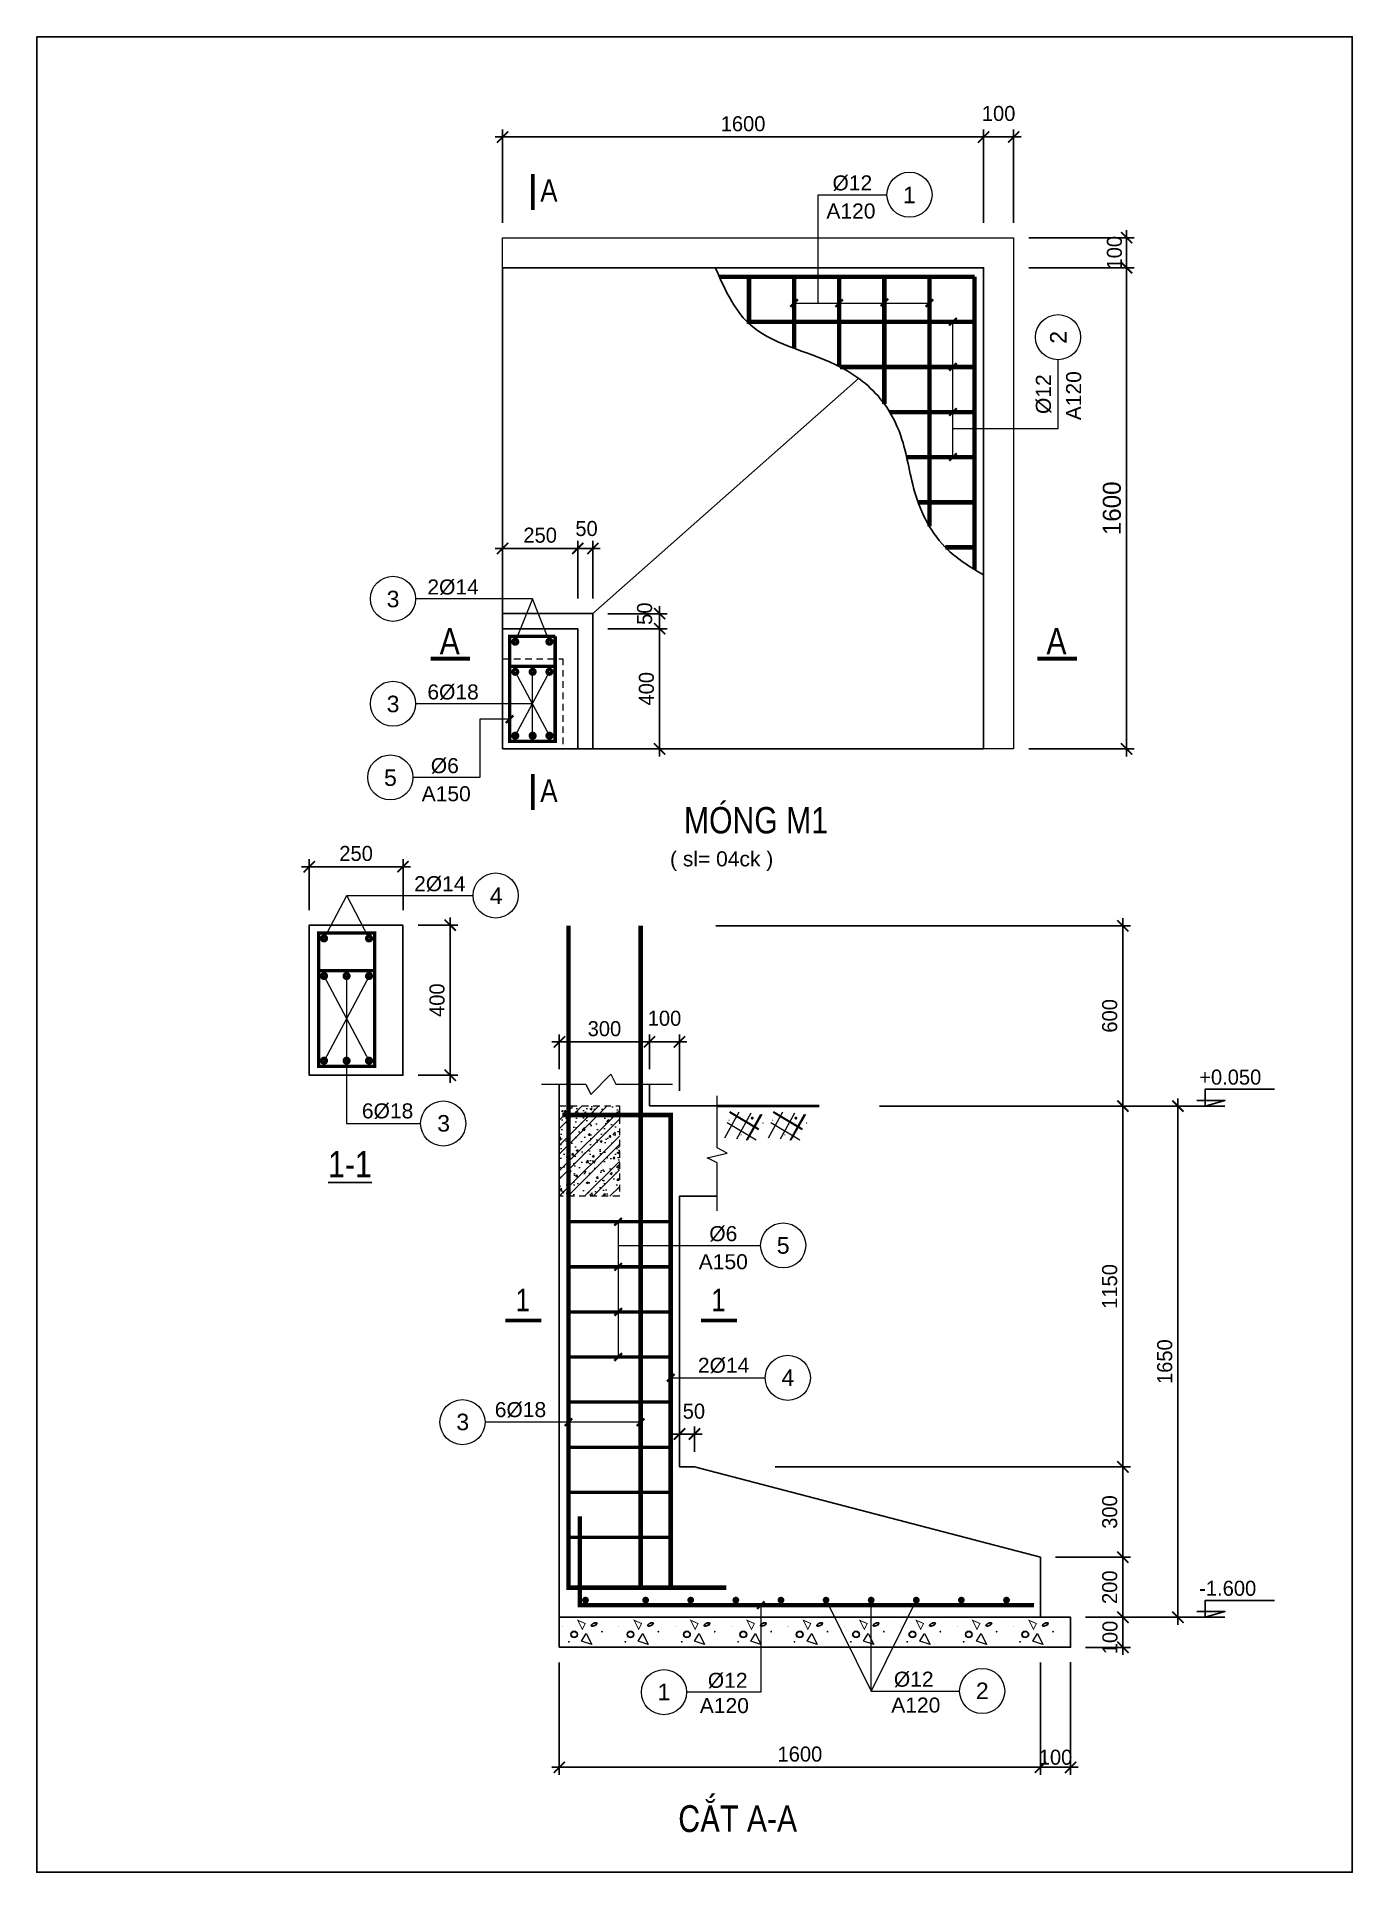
# Model space of a CAD drawing. Header units: millimetres. Extents: x -559287 to -299624, y 2351330 to 2655682.
# Drawn here: x -477368 to -459870, y 2588449 to 2612870 of the extents above; entities that cross this region are included whole.
import ezdxf
from ezdxf.enums import TextEntityAlignment as Align

# ---------------------------------------------------------------- set-up
doc = ezdxf.new("R2010")
doc.units = ezdxf.units.MM
doc.header["$LTSCALE"] = 10
doc.linetypes.add('HIDDEN', pattern=[0.3, 0.175, -0.125])
doc.linetypes.add('HIDDENX2', pattern=[0.75, 0.5, -0.25])
doc.layers.get('0').update_dxf_attribs({"lineweight": 20})
doc.layers.get('Defpoints').update_dxf_attribs({"lineweight": 20})
for name, color, linetype, lineweight in [('Dim', 251, 'Continuous', 15), ('Hatch', 137, 'Continuous', 5), ('Net khuat', 76, 'HIDDENX2', 15), ('Net manh', 8, 'Continuous', 13), ('Net thay', 4, 'Continuous', 25), ('Text', 54, 'Continuous', 25), ('Thep dai', 2, 'Continuous', 50), ('Thep doc', 140, 'Continuous', 60)]:
    doc.layers.add(name, color=color, linetype=linetype, lineweight=lineweight)
doc.layers.add('ththep', color=3, linetype='Continuous')
doc.styles.add('IN-NHO', font='VHELVEN.TTF', dxfattribs={"height": 200})
doc.styles.add('NGHIA5', font='arial_0.ttf', dxfattribs={"height": 180})
doc.styles.get("Standard").update_dxf_attribs({"font": 'nghia5.shx', "height": 200})
doc.styles.add('STYLE1-S1', font='VHARIALN.TTF')
doc.dimstyles.new('dim20', dxfattribs={"dimscale": 100, "dimtxt": 200, "dimasz": 1.5, "dimexe": 1, "dimexo": 2, "dimgap": 0.75, "dimtad": 1, "dimdec": 0, "dimlfac": 0.2, "dimzin": 0, "dimdsep": 46, "dimtxsty": 'Standard', "dimblk1": 'ARCHTICK', "dimblk2": 'ARCHTICK', "dimsah": 1, "dimcen": 0.09, "dimdle": 1, "dimclrd": 256, "dimclre": 256, "dimclrt": 54, "dimadec": 0, "dimazin": 0, "dimtfac": 1, "dimtdec": 0, "dimtofl": 0, "dimtmove": 2, "dimatfit": 3, "dimfxl": 0, "dimtolj": 1, "dimtzin": 0, "dimarcsym": 0})
doc.dimstyles.new('dim25', dxfattribs={"dimscale": 100, "dimtxt": 200, "dimasz": 1.5, "dimexe": 1, "dimexo": 2, "dimgap": 0.75, "dimtad": 1, "dimdec": 0, "dimlfac": 0.25, "dimzin": 0, "dimdsep": 46, "dimtxsty": 'Standard', "dimblk1": 'ARCHTICK', "dimblk2": 'ARCHTICK', "dimsah": 1, "dimcen": 0.09, "dimdle": 1, "dimclrd": 256, "dimclre": 256, "dimclrt": 54, "dimadec": 0, "dimazin": 0, "dimtfac": 1, "dimtdec": 0, "dimtofl": 0, "dimtmove": 2, "dimatfit": 3, "dimfxl": 0, "dimtolj": 1, "dimtzin": 0, "dimarcsym": 0})

msp = doc.modelspace()

# ---------------------------------------------------------------- texts
at = {"layer": 'Text'}
for s, height, style, p in [('A', 300, 'STYLE1-S1', (-470555.1, 2610824.7)), ('1', 220, 'IN-NHO', (-465760.8, 2610765.2)), ('3', 220, 'IN-NHO', (-472628.6, 2605389.3)), ('a', 350, 'STYLE1-S1', (-471874.5, 2604827)), ('a', 350, 'STYLE1-S1', (-463804.6, 2604827)), ('3', 220, 'IN-NHO', (-472628.6, 2603993)), ('5', 220, 'IN-NHO', (-472663.4, 2603012.5)), ('A', 300, 'STYLE1-S1', (-470555.1, 2602840.1)), ('4', 220, 'IN-NHO', (-471256.1, 2601441.9)), ('3', 220, 'IN-NHO', (-471956, 2598413.6)), ('5', 220, 'IN-NHO', (-467439.4, 2596789.2)), ('1', 300, 'STYLE1-S1', (-470902.4, 2596063.6)), ('1', 300, 'STYLE1-S1', (-468299.9, 2596063.6)), ('4', 220, 'IN-NHO', (-467377.2, 2595030.4)), ('3', 220, 'IN-NHO', (-471701.5, 2594440.7)), ('1', 220, 'IN-NHO', (-469024.8, 2590849)), ('2', 220, 'IN-NHO', (-464791.4, 2590863.8)), ('c¾t a-a', 350, 'STYLE1-S1', (-468043.3, 2589163.4))]:
    msp.add_text(s, height=height, dxfattribs=dict(at, style=style)).set_placement(p, align=Align.MIDDLE_CENTER)
at = {"layer": 'Text', "ltscale": 3, "style": 'NGHIA5'}
for s, p in [('%%C12', (-466519.5, 2610825.3)), ('A120', (-466538.1, 2610451.4)), ('2%%C14', (-471830, 2605449.2)), ('6%%C18', (-471830, 2604052.9)), ('%%C6', (-471939.9, 2603072.6)), ('A150', (-471921.3, 2602698.6)), ('2%%C14', (-472006.5, 2601501.8)), ('6%%C18', (-472701.3, 2598479.3)), ('%%c6', (-468235.8, 2596846.6)), ('A150', (-468235.8, 2596472.6)), ('2%%C14', (-468232.3, 2595094.6)), ('6%%C18', (-470933.6, 2594504.9)), ('%%C12', (-468177.6, 2590903.5)), ('%%C12', (-465703.1, 2590918.3)), ('A120', (-468221.8, 2590567.1)), ('A120', (-465675.4, 2590574.4))]:
    msp.add_text(s, height=200, dxfattribs=at).set_placement(p, align=Align.CENTER)
at = {"layer": 'Text', "style": 'IN-NHO'}
msp.add_text('2', height=220, rotation=90, dxfattribs=at).set_placement((-463779.9, 2608869.9), align=Align.MIDDLE_CENTER)
at = {"layer": 'Text', "ltscale": 3, "style": 'NGHIA5'}
for s, p in [('A120', (-463476.3, 2608094)), ('%%C12', (-463879.1, 2608114.6))]:
    msp.add_text(s, height=200, rotation=90, dxfattribs=at).set_placement(p, align=Align.CENTER)
at = {"layer": 'Text', "style": 'STYLE1-S1'}
for s, p in [('MãNG M1', (-468759, 2602271)), ('%%U1-1', (-473492, 2597695.5))]:
    msp.add_text(s, height=350, dxfattribs=at).set_placement(p)
at = {"layer": 'Text', "ltscale": 3, "style": 'NGHIA5'}
msp.add_text('( sl= 04ck )', height=200, dxfattribs=at).set_placement((-468944.9, 2601832.6))

# ---------------------------------------------------------------- blocks, each defined once
blk = doc.blocks.new('_ARCHTICK')
at = {"color": 0, "linetype": 'ByBlock', "const_width": 0.15}
blk.add_lwpolyline([(-0.5, -0.5), (0.5, 0.5)], dxfattribs=at)
blk = doc.blocks.new('*D50')
at = {"layer": 'Defpoints', "color": 0, "transparency": 16777216}
for p in [(-464374, 2609796), (-462872, 2609796), (-464374, 2603396)]:
    blk.add_point(p, dxfattribs=at)
at = {"layer": 'Dim', "lineweight": -2, "transparency": 16777216}
for p, q in [((-462872, 2603296), (-462872, 2609896)), ((-464174, 2609796), (-462772, 2609796)), ((-464174, 2603396), (-462772, 2603396))]:
    blk.add_line(p, q, dxfattribs=at)
at = {"layer": 'Dim', "lineweight": -2, "transparency": 16777216, "xscale": 150, "yscale": 150, "zscale": 150}
for p, rotation in [((-462872, 2609796), 90), ((-462872, 2603396), 270)]:
    blk.add_blockref('_ARCHTICK', p, dxfattribs=dict(at, rotation=rotation))
at = {"layer": 'Dim', "color": 54, "transparency": 16777216, "insert": (-463067, 2606596), "char_height": 200, "attachment_point": 5, "rotation": 90}
blk.add_mtext('\\A1;{\\H1.2x;1600}', dxfattribs=at)
blk = doc.blocks.new('*D51')
at = {"layer": 'Defpoints', "color": 0, "ltscale": 3, "transparency": 16777216}
for p in [(-469972, 2604994), (-469969, 2603396), (-469083, 2603396)]:
    blk.add_point(p, dxfattribs=at)
at = {"layer": 'Dim', "lineweight": -2, "ltscale": 3, "transparency": 16777216}
for p, q in [((-469772, 2604994), (-468983, 2604994)), ((-469083, 2605094), (-469083, 2603296)), ((-469769, 2603396), (-468983, 2603396))]:
    blk.add_line(p, q, dxfattribs=at)
at = {"layer": 'Dim', "lineweight": -2, "ltscale": 3, "transparency": 16777216, "xscale": 150, "yscale": 150, "zscale": 150}
for p, rotation in [((-469083, 2604994), 90), ((-469083, 2603396), 270)]:
    blk.add_blockref('_ARCHTICK', p, dxfattribs=dict(at, rotation=rotation))
at = {"layer": 'Dim', "color": 54, "ltscale": 3, "transparency": 16777216, "insert": (-469258, 2604195), "char_height": 200, "attachment_point": 5, "rotation": 90}
blk.add_mtext('\\A1;400', dxfattribs=at)
blk = doc.blocks.new('*D52')
at = {"layer": 'Defpoints', "color": 0, "ltscale": 3, "transparency": 16777216}
for p in [(-469972, 2605194), (-469972, 2604994), (-469083, 2605194)]:
    blk.add_point(p, dxfattribs=at)
at = {"layer": 'Dim', "lineweight": -2, "ltscale": 3, "transparency": 16777216}
for p, q in [((-469083, 2604894), (-469083, 2605294)), ((-469772, 2605194), (-468983, 2605194)), ((-469772, 2604994), (-468983, 2604994))]:
    blk.add_line(p, q, dxfattribs=at)
at = {"layer": 'Dim', "lineweight": -2, "ltscale": 3, "transparency": 16777216, "xscale": 150, "yscale": 150, "zscale": 150}
for p, rotation in [((-469083, 2605194), 90), ((-469083, 2604994), 270)]:
    blk.add_blockref('_ARCHTICK', p, dxfattribs=dict(at, rotation=rotation))
at = {"layer": 'Dim', "color": 54, "ltscale": 3, "transparency": 16777216, "insert": (-469282, 2605194), "char_height": 200, "attachment_point": 5, "rotation": 90}
blk.add_mtext('\\A1;50', dxfattribs=at)
blk = doc.blocks.new('*D53')
at = {"layer": 'Defpoints', "color": 0, "ltscale": 3, "transparency": 16777216}
for p in [(-471172, 2606062), (-471172, 2605194), (-470172, 2605194)]:
    blk.add_point(p, dxfattribs=at)
at = {"layer": 'Dim', "lineweight": -2, "ltscale": 3, "transparency": 16777216}
for p, q in [((-470072, 2606062), (-471272, 2606062)), ((-471172, 2605394), (-471172, 2606162)), ((-470172, 2605394), (-470172, 2606162))]:
    blk.add_line(p, q, dxfattribs=at)
at = {"layer": 'Dim', "lineweight": -2, "ltscale": 3, "transparency": 16777216, "xscale": 150, "yscale": 150, "zscale": 150, "rotation": 180}
blk.add_blockref('_ARCHTICK', (-471172, 2606062), dxfattribs=at)
at = {"layer": 'Dim', "lineweight": -2, "ltscale": 3, "transparency": 16777216, "xscale": 150, "yscale": 150, "zscale": 150}
blk.add_blockref('_ARCHTICK', (-470172, 2606062), dxfattribs=at)
at = {"layer": 'Dim', "color": 54, "ltscale": 3, "transparency": 16777216, "insert": (-470672, 2606237), "char_height": 200, "attachment_point": 5}
blk.add_mtext('\\A1;250', dxfattribs=at)
blk = doc.blocks.new('*D54')
at = {"layer": 'Defpoints', "color": 0, "ltscale": 3, "transparency": 16777216}
for p in [(-469972, 2606062), (-470172, 2605194), (-469972, 2605194)]:
    blk.add_point(p, dxfattribs=at)
at = {"layer": 'Dim', "lineweight": -2, "ltscale": 3, "transparency": 16777216}
for p, q in [((-470272, 2606062), (-469872, 2606062)), ((-470172, 2605394), (-470172, 2606162)), ((-469972, 2605394), (-469972, 2606162))]:
    blk.add_line(p, q, dxfattribs=at)
at = {"layer": 'Dim', "lineweight": -2, "ltscale": 3, "transparency": 16777216, "xscale": 150, "yscale": 150, "zscale": 150, "rotation": 180}
blk.add_blockref('_ARCHTICK', (-470172, 2606062), dxfattribs=at)
at = {"layer": 'Dim', "lineweight": -2, "ltscale": 3, "transparency": 16777216, "xscale": 150, "yscale": 150, "zscale": 150}
blk.add_blockref('_ARCHTICK', (-469972, 2606062), dxfattribs=at)
at = {"layer": 'Dim', "color": 54, "ltscale": 3, "transparency": 16777216, "insert": (-470055, 2606326), "char_height": 200, "attachment_point": 5}
blk.add_mtext('\\A1;50', dxfattribs=at)
blk = doc.blocks.new('*D55')
at = {"layer": 'Defpoints', "color": 0, "transparency": 16777216}
for p in [(-464374, 2611536), (-464774, 2610196), (-464374, 2610196)]:
    blk.add_point(p, dxfattribs=at)
at = {"layer": 'Dim', "lineweight": -2, "transparency": 16777216}
for p, q in [((-464774, 2610396), (-464774, 2611636)), ((-464374, 2610396), (-464374, 2611636)), ((-464874, 2611536), (-464274, 2611536))]:
    blk.add_line(p, q, dxfattribs=at)
at = {"layer": 'Dim', "lineweight": -2, "transparency": 16777216, "xscale": 150, "yscale": 150, "zscale": 150, "rotation": 180}
blk.add_blockref('_ARCHTICK', (-464774, 2611536), dxfattribs=at)
at = {"layer": 'Dim', "lineweight": -2, "transparency": 16777216, "xscale": 150, "yscale": 150, "zscale": 150}
blk.add_blockref('_ARCHTICK', (-464374, 2611536), dxfattribs=at)
at = {"layer": 'Dim', "color": 54, "transparency": 16777216, "insert": (-464574, 2611848), "char_height": 200, "attachment_point": 5}
blk.add_mtext('\\A1;100', dxfattribs=at)
blk = doc.blocks.new('*D56')
at = {"layer": 'Defpoints', "color": 0, "transparency": 16777216}
for p in [(-464374, 2610196), (-462872, 2610196), (-464374, 2609796)]:
    blk.add_point(p, dxfattribs=at)
at = {"layer": 'Dim', "lineweight": -2, "transparency": 16777216}
for p, q in [((-464174, 2610196), (-462772, 2610196)), ((-462872, 2609696), (-462872, 2610296)), ((-464174, 2609796), (-462772, 2609796))]:
    blk.add_line(p, q, dxfattribs=at)
at = {"layer": 'Dim', "lineweight": -2, "transparency": 16777216, "xscale": 150, "yscale": 150, "zscale": 150}
for p, rotation in [((-462872, 2610196), 90), ((-462872, 2609796), 270)]:
    blk.add_blockref('_ARCHTICK', p, dxfattribs=dict(at, rotation=rotation))
at = {"layer": 'Dim', "color": 54, "transparency": 16777216, "insert": (-463033, 2609996), "char_height": 200, "attachment_point": 5, "rotation": 90}
blk.add_mtext('\\A1;100', dxfattribs=at)
blk = doc.blocks.new('*D57')
at = {"layer": 'Defpoints', "color": 0, "transparency": 16777216}
for p in [(-471172, 2611536), (-464774, 2611064), (-471172, 2610196)]:
    blk.add_point(p, dxfattribs=at)
at = {"layer": 'Dim', "lineweight": -2, "transparency": 16777216}
for p, q in [((-471172, 2610396), (-471172, 2611636)), ((-464774, 2611264), (-464774, 2611636)), ((-464674, 2611536), (-471272, 2611536))]:
    blk.add_line(p, q, dxfattribs=at)
at = {"layer": 'Dim', "lineweight": -2, "transparency": 16777216, "xscale": 150, "yscale": 150, "zscale": 150, "rotation": 180}
blk.add_blockref('_ARCHTICK', (-471172, 2611536), dxfattribs=at)
at = {"layer": 'Dim', "lineweight": -2, "transparency": 16777216, "xscale": 150, "yscale": 150, "zscale": 150}
blk.add_blockref('_ARCHTICK', (-464774, 2611536), dxfattribs=at)
at = {"layer": 'Dim', "color": 54, "transparency": 16777216, "insert": (-467973, 2611711), "char_height": 200, "attachment_point": 5}
blk.add_mtext('\\A1;1600', dxfattribs=at)
blk = doc.blocks.new('*D58')
at = {"layer": 'Defpoints', "color": 0, "transparency": 16777216}
for p in [(-468819, 2599497), (-469217, 2598932), (-468819, 2598644)]:
    blk.add_point(p, dxfattribs=at)
at = {"layer": 'Dim', "lineweight": -2, "transparency": 16777216}
for p, q in [((-469217, 2599132), (-469217, 2599597)), ((-468819, 2598844), (-468819, 2599597)), ((-469317, 2599497), (-468719, 2599497))]:
    blk.add_line(p, q, dxfattribs=at)
at = {"layer": 'Dim', "lineweight": -2, "transparency": 16777216, "xscale": 150, "yscale": 150, "zscale": 150, "rotation": 180}
blk.add_blockref('_ARCHTICK', (-469217, 2599497), dxfattribs=at)
at = {"layer": 'Dim', "lineweight": -2, "transparency": 16777216, "xscale": 150, "yscale": 150, "zscale": 150}
blk.add_blockref('_ARCHTICK', (-468819, 2599497), dxfattribs=at)
at = {"layer": 'Dim', "color": 54, "transparency": 16777216, "insert": (-469018, 2599810), "char_height": 200, "attachment_point": 5}
blk.add_mtext('\\A1;100', dxfattribs=at)
blk = doc.blocks.new('*D59')
at = {"layer": 'Defpoints', "color": 0, "transparency": 16777216}
for p in [(-464017, 2591442), (-463617, 2591444), (-464017, 2589846)]:
    blk.add_point(p, dxfattribs=at)
at = {"layer": 'Dim', "lineweight": -2, "transparency": 16777216}
for p, q in [((-464017, 2591242), (-464017, 2589746)), ((-463617, 2591244), (-463617, 2589746)), ((-463517, 2589846), (-464117, 2589846))]:
    blk.add_line(p, q, dxfattribs=at)
at = {"layer": 'Dim', "lineweight": -2, "transparency": 16777216, "xscale": 150, "yscale": 150, "zscale": 150, "rotation": 180}
blk.add_blockref('_ARCHTICK', (-464017, 2589846), dxfattribs=at)
at = {"layer": 'Dim', "lineweight": -2, "transparency": 16777216, "xscale": 150, "yscale": 150, "zscale": 150}
blk.add_blockref('_ARCHTICK', (-463617, 2589846), dxfattribs=at)
at = {"layer": 'Dim', "color": 54, "transparency": 16777216, "insert": (-463817, 2589979), "char_height": 200, "attachment_point": 5}
blk.add_mtext('\\A1;100', dxfattribs=at)
blk = doc.blocks.new('BT')
for p, q in [((262, 50), (324, 149)), ((396, 5), (262, 50)), ((324, 149), (396, 5))]:
    blk.add_line(p, q)
for points, const_width in [([(5, 241, 1), (8, 241, 1)], 3.75), ([(87, 40, 1), (99, 40, 1)], 12), ([(340, 103, 1), (344, 103, 1)], 4.5), ([(526, 175, 1), (538, 175, 1)], 12)]:
    blk.add_lwpolyline(points, format="xyb", close=True, dxfattribs=dict(const_width=const_width))
at = {"const_width": 12}
blk.add_lwpolyline([(310, 283), (211, 326), (271, 206)], close=True, dxfattribs=at)
for radius in [45.2, 38.5]:
    blk.add_circle((162, 138), radius)
blk.add_ellipse((428, 271), major_axis=(-37.3, -20.2), ratio=0.497787)
blk.add_open_spline([(396, 254), (396, 253), (396, 253), (397, 252), (397, 252), (398, 251), (399, 251), (400, 250), (401, 250), (403, 250), (405, 249), (409, 249), (411, 250), (415, 250), (417, 251), (422, 252), (425, 253), (431, 255), (434, 257), (441, 261), (444, 263), (450, 268), (452, 270), (456, 274), (457, 276), (459, 280), (459, 281), (460, 283), (460, 284), (460, 286), (460, 286), (460, 288), (460, 288), (459, 289), (459, 289), (458, 290), (458, 290), (456, 291), (455, 291), (453, 292), (452, 292), (449, 292), (448, 292), (444, 292), (441, 292), (435, 290), (432, 289), (426, 287), (423, 286), (417, 283), (415, 281), (409, 277), (407, 275), (403, 271), (401, 269), (398, 265), (397, 264), (396, 261), (395, 259), (395, 257), (395, 257), (395, 255), (395, 255), (395, 254), (395, 254), (396, 254)], degree=3, knots=[0, 0, 0, 0, 0.131907, 0.131907, 0.263815, 0.263815, 0.395722, 0.395722, 0.52763, 0.52763, 0.73326, 0.73326, 0.938891, 0.938891, 1.144522, 1.144522, 1.350153, 1.350153, 1.646415, 1.646415, 1.942677, 1.942677, 2.238939, 2.238939, 2.460524, 2.460524, 2.682109, 2.682109, 2.84127, 2.84127, 3.000431, 3.000431, 3.159592, 3.159592, 3.318753, 3.318753, 3.477915, 3.477915, 3.637076, 3.637076, 3.796237, 3.796237, 3.955398, 3.955398, 4.208709, 4.208709, 4.462021, 4.462021, 4.715332, 4.715332, 4.968644, 4.968644, 5.221955, 5.221955, 5.475266, 5.475266, 5.685507, 5.685507, 5.895747, 5.895747, 6.046537, 6.046537, 6.197327, 6.197327, 6.283185, 6.283185, 6.283185, 6.283185])
blk = doc.blocks.new('*D60')
at = {"layer": 'Defpoints', "color": 0, "transparency": 16777216}
for p in [(-470417, 2591442), (-464017, 2591442), (-470417, 2589846)]:
    blk.add_point(p, dxfattribs=at)
at = {"layer": 'Dim', "lineweight": -2, "transparency": 16777216}
for p, q in [((-470417, 2591242), (-470417, 2589746)), ((-464017, 2591242), (-464017, 2589746)), ((-463917, 2589846), (-470517, 2589846))]:
    blk.add_line(p, q, dxfattribs=at)
at = {"layer": 'Dim', "lineweight": -2, "transparency": 16777216, "xscale": 150, "yscale": 150, "zscale": 150, "rotation": 180}
blk.add_blockref('_ARCHTICK', (-470417, 2589846), dxfattribs=at)
at = {"layer": 'Dim', "lineweight": -2, "transparency": 16777216, "xscale": 150, "yscale": 150, "zscale": 150}
blk.add_blockref('_ARCHTICK', (-464017, 2589846), dxfattribs=at)
at = {"layer": 'Dim', "color": 54, "transparency": 16777216, "insert": (-467217, 2590021), "char_height": 200, "attachment_point": 5}
blk.add_mtext('\\A1;1600', dxfattribs=at)
blk = doc.blocks.new('*D61')
at = {"layer": 'Defpoints', "color": 0, "transparency": 16777216}
for p in [(-469217, 2599497), (-470417, 2598932), (-469217, 2598932)]:
    blk.add_point(p, dxfattribs=at)
at = {"layer": 'Dim', "lineweight": -2, "transparency": 16777216}
for p, q in [((-470417, 2599132), (-470417, 2599597)), ((-469217, 2599132), (-469217, 2599597)), ((-470517, 2599497), (-469117, 2599497))]:
    blk.add_line(p, q, dxfattribs=at)
at = {"layer": 'Dim', "lineweight": -2, "transparency": 16777216, "xscale": 150, "yscale": 150, "zscale": 150, "rotation": 180}
blk.add_blockref('_ARCHTICK', (-470417, 2599497), dxfattribs=at)
at = {"layer": 'Dim', "lineweight": -2, "transparency": 16777216, "xscale": 150, "yscale": 150, "zscale": 150}
blk.add_blockref('_ARCHTICK', (-469217, 2599497), dxfattribs=at)
at = {"layer": 'Dim', "color": 54, "transparency": 16777216, "insert": (-469817, 2599672), "char_height": 200, "attachment_point": 5}
blk.add_mtext('\\A1;300', dxfattribs=at)
blk = doc.blocks.new('*D62')
at = {"layer": 'Defpoints', "color": 0, "transparency": 16777216}
for p in [(-466359, 2598643), (-462189, 2598643), (-463617, 2591842)]:
    blk.add_point(p, dxfattribs=at)
at = {"layer": 'Dim', "lineweight": -2, "transparency": 16777216}
for p, q in [((-466159, 2598643), (-462089, 2598643)), ((-462189, 2591742), (-462189, 2598743)), ((-463417, 2591842), (-462089, 2591842))]:
    blk.add_line(p, q, dxfattribs=at)
at = {"layer": 'Dim', "lineweight": -2, "transparency": 16777216, "xscale": 150, "yscale": 150, "zscale": 150}
for p, rotation in [((-462189, 2598643), 90), ((-462189, 2591842), 270)]:
    blk.add_blockref('_ARCHTICK', p, dxfattribs=dict(at, rotation=rotation))
at = {"layer": 'Dim', "color": 54, "transparency": 16777216, "insert": (-462364, 2595243), "char_height": 200, "attachment_point": 5, "rotation": 90}
blk.add_mtext('\\A1;1650', dxfattribs=at)
blk = doc.blocks.new('*D63')
at = {"layer": 'Defpoints', "color": 0, "transparency": 16777216}
for p in [(-466359, 2598643), (-462921, 2598643), (-467748, 2593842)]:
    blk.add_point(p, dxfattribs=at)
at = {"layer": 'Dim', "lineweight": -2, "transparency": 16777216}
for p, q in [((-466159, 2598643), (-462821, 2598643)), ((-462921, 2593742), (-462921, 2598743)), ((-467548, 2593842), (-462821, 2593842))]:
    blk.add_line(p, q, dxfattribs=at)
at = {"layer": 'Dim', "lineweight": -2, "transparency": 16777216, "xscale": 150, "yscale": 150, "zscale": 150}
for p, rotation in [((-462921, 2598643), 90), ((-462921, 2593842), 270)]:
    blk.add_blockref('_ARCHTICK', p, dxfattribs=dict(at, rotation=rotation))
at = {"layer": 'Dim', "color": 54, "transparency": 16777216, "insert": (-463096, 2596243), "char_height": 200, "attachment_point": 5, "rotation": 90}
blk.add_mtext('\\A1;1150', dxfattribs=at)
blk = doc.blocks.new('*D64')
at = {"layer": 'Defpoints', "color": 0, "transparency": 16777216}
for p in [(-467748, 2593842), (-462921, 2593842), (-464018, 2592642)]:
    blk.add_point(p, dxfattribs=at)
at = {"layer": 'Dim', "lineweight": -2, "transparency": 16777216}
for p, q in [((-467548, 2593842), (-462821, 2593842)), ((-462921, 2592542), (-462921, 2593942)), ((-463818, 2592642), (-462821, 2592642))]:
    blk.add_line(p, q, dxfattribs=at)
at = {"layer": 'Dim', "lineweight": -2, "transparency": 16777216, "xscale": 150, "yscale": 150, "zscale": 150}
for p, rotation in [((-462921, 2593842), 90), ((-462921, 2592642), 270)]:
    blk.add_blockref('_ARCHTICK', p, dxfattribs=dict(at, rotation=rotation))
at = {"layer": 'Dim', "color": 54, "transparency": 16777216, "insert": (-463096, 2593242), "char_height": 200, "attachment_point": 5, "rotation": 90}
blk.add_mtext('\\A1;300', dxfattribs=at)
blk = doc.blocks.new('*D65')
at = {"layer": 'Defpoints', "color": 0, "transparency": 16777216}
for p in [(-464018, 2592642), (-462921, 2592642), (-463617, 2591842)]:
    blk.add_point(p, dxfattribs=at)
at = {"layer": 'Dim', "lineweight": -2, "transparency": 16777216}
for p, q in [((-463818, 2592642), (-462821, 2592642)), ((-462921, 2591742), (-462921, 2592742)), ((-463417, 2591842), (-462821, 2591842))]:
    blk.add_line(p, q, dxfattribs=at)
at = {"layer": 'Dim', "lineweight": -2, "transparency": 16777216, "xscale": 150, "yscale": 150, "zscale": 150}
for p, rotation in [((-462921, 2592642), 90), ((-462921, 2591842), 270)]:
    blk.add_blockref('_ARCHTICK', p, dxfattribs=dict(at, rotation=rotation))
at = {"layer": 'Dim', "color": 54, "transparency": 16777216, "insert": (-463096, 2592242), "char_height": 200, "attachment_point": 5, "rotation": 90}
blk.add_mtext('\\A1;200', dxfattribs=at)
blk = doc.blocks.new('*D66')
at = {"layer": 'Defpoints', "color": 0, "transparency": 16777216}
for p in [(-463617, 2591842), (-463617, 2591442), (-462921, 2591442)]:
    blk.add_point(p, dxfattribs=at)
at = {"layer": 'Dim', "lineweight": -2, "transparency": 16777216}
for p, q in [((-463417, 2591842), (-462821, 2591842)), ((-462921, 2591942), (-462921, 2591342)), ((-463417, 2591442), (-462821, 2591442))]:
    blk.add_line(p, q, dxfattribs=at)
at = {"layer": 'Dim', "lineweight": -2, "transparency": 16777216, "xscale": 150, "yscale": 150, "zscale": 150}
for p, rotation in [((-462921, 2591842), 90), ((-462921, 2591442), 270)]:
    blk.add_blockref('_ARCHTICK', p, dxfattribs=dict(at, rotation=rotation))
at = {"layer": 'Dim', "color": 54, "transparency": 16777216, "insert": (-463092, 2591573), "char_height": 200, "attachment_point": 5, "rotation": 90}
blk.add_mtext('\\A1;100', dxfattribs=at)
blk = doc.blocks.new('A$C17747A8B')
blk.add_line((0, 0), (525, 0))
blk.add_lwpolyline([(1183, 225), (263, 225), (263, 0), (525, 75), (150, 75)])
at = {"layer": 'Text'}
blk.add_attdef('+3.900', (183, 286), '', height=180, dxfattribs=at)
blk = doc.blocks.new('*D67')
at = {"layer": 'Defpoints', "color": 0, "transparency": 16777216}
for p in [(-468819, 2594280), (-468819, 2593842), (-468619, 2593842)]:
    blk.add_point(p, dxfattribs=at)
at = {"layer": 'Dim', "lineweight": -2, "transparency": 16777216}
for p, q in [((-468519, 2594280), (-468919, 2594280)), ((-468819, 2594042), (-468819, 2594380)), ((-468619, 2594042), (-468619, 2594380))]:
    blk.add_line(p, q, dxfattribs=at)
at = {"layer": 'Dim', "lineweight": -2, "transparency": 16777216, "xscale": 150, "yscale": 150, "zscale": 150, "rotation": 180}
blk.add_blockref('_ARCHTICK', (-468819, 2594280), dxfattribs=at)
at = {"layer": 'Dim', "lineweight": -2, "transparency": 16777216, "xscale": 150, "yscale": 150, "zscale": 150}
blk.add_blockref('_ARCHTICK', (-468619, 2594280), dxfattribs=at)
at = {"layer": 'Dim', "color": 54, "transparency": 16777216, "insert": (-468627, 2594583), "char_height": 200, "attachment_point": 5}
blk.add_mtext('\\A1;50', dxfattribs=at)
blk = doc.blocks.new('Dat')
for p, q in [((100, 50), (350, 500)), ((180, 495), (680, 195)), ((186, 507), (686, 207)), ((306, 36), (556, 486)), ((475, 11), (725, 461)), ((494, 15), (744, 465)), ((141, 317), (641, 17))]:
    blk.add_line(p, q)
for points, const_width in [([(166, 358, 1), (176, 358, 1)], 10), ([(561, 394, 1), (586, 394, 1)], 25), ([(754, 310, 1), (764, 310, 1)], 10), ([(376, 105, 1), (386, 105, 1)], 10)]:
    blk.add_lwpolyline(points, format="xyb", close=True, dxfattribs=dict(const_width=const_width))
blk = doc.blocks.new('*D68')
at = {"layer": 'Defpoints', "color": 0, "transparency": 16777216}
for p in [(-468536, 2601042), (-466359, 2598643), (-462921, 2598643)]:
    blk.add_point(p, dxfattribs=at)
at = {"layer": 'Dim', "lineweight": -2, "transparency": 16777216}
for p, q in [((-462921, 2601142), (-462921, 2598543)), ((-468336, 2601042), (-462821, 2601042)), ((-466159, 2598643), (-462821, 2598643))]:
    blk.add_line(p, q, dxfattribs=at)
at = {"layer": 'Dim', "lineweight": -2, "transparency": 16777216, "xscale": 150, "yscale": 150, "zscale": 150}
for p, rotation in [((-462921, 2601042), 90), ((-462921, 2598643), 270)]:
    blk.add_blockref('_ARCHTICK', p, dxfattribs=dict(at, rotation=rotation))
at = {"layer": 'Dim', "color": 54, "transparency": 16777216, "insert": (-463096, 2599843), "char_height": 200, "attachment_point": 5, "rotation": 90}
blk.add_mtext('\\A1;600', dxfattribs=at)
blk = doc.blocks.new('*D92')
at = {"layer": 'Defpoints', "color": 0, "ltscale": 3, "transparency": 16777216}
for p in [(-473744, 2601828), (-473744, 2601051), (-472496, 2601051)]:
    blk.add_point(p, dxfattribs=at)
at = {"layer": 'Dim', "lineweight": -2, "ltscale": 3, "transparency": 16777216}
for p, q in [((-472396, 2601828), (-473844, 2601828)), ((-473744, 2601251), (-473744, 2601928)), ((-472496, 2601251), (-472496, 2601928))]:
    blk.add_line(p, q, dxfattribs=at)
at = {"layer": 'Dim', "lineweight": -2, "ltscale": 3, "transparency": 16777216, "xscale": 150, "yscale": 150, "zscale": 150, "rotation": 180}
blk.add_blockref('_ARCHTICK', (-473744, 2601828), dxfattribs=at)
at = {"layer": 'Dim', "lineweight": -2, "ltscale": 3, "transparency": 16777216, "xscale": 150, "yscale": 150, "zscale": 150}
blk.add_blockref('_ARCHTICK', (-472496, 2601828), dxfattribs=at)
at = {"layer": 'Dim', "color": 54, "ltscale": 3, "transparency": 16777216, "insert": (-473120, 2602003), "char_height": 200, "attachment_point": 5}
blk.add_mtext('\\A1;250', dxfattribs=at)
blk = doc.blocks.new('*D93')
at = {"layer": 'Defpoints', "color": 0, "ltscale": 3, "transparency": 16777216}
for p in [(-472496, 2601051), (-471868, 2601051), (-472496, 2599054)]:
    blk.add_point(p, dxfattribs=at)
at = {"layer": 'Dim', "lineweight": -2, "ltscale": 3, "transparency": 16777216}
for p, q in [((-471868, 2598954), (-471868, 2601151)), ((-472296, 2601051), (-471768, 2601051)), ((-472296, 2599054), (-471768, 2599054))]:
    blk.add_line(p, q, dxfattribs=at)
at = {"layer": 'Dim', "lineweight": -2, "ltscale": 3, "transparency": 16777216, "xscale": 150, "yscale": 150, "zscale": 150}
for p, rotation in [((-471868, 2601051), 90), ((-471868, 2599054), 270)]:
    blk.add_blockref('_ARCHTICK', p, dxfattribs=dict(at, rotation=rotation))
at = {"layer": 'Dim', "color": 54, "ltscale": 3, "transparency": 16777216, "insert": (-472043, 2600052), "char_height": 200, "attachment_point": 5, "rotation": 90}
blk.add_mtext('\\A1;400', dxfattribs=at)

# ---------------------------------------------------------------- dimensions: what is measured, and where the dimension line sits
at = {"layer": 'Dim'}
for base, p1, p2, picture, middle in [((-471172.0286777, 2611535.5941084), (-464774.0286777, 2611063.5424215), (-471172.0286777, 2610196.49114), '*D57', (-467973.0286777, 2611710.5941084)), ((-464374, 2611535.6), (-464774, 2610196.5), (-464374, 2610196.5), '*D55', (-464574, 2611848.1)), ((-468819.1789701, 2599497.0762066), (-469217.1789701, 2598932.4309417), (-468819.1789701, 2598644.1762266), '*D58', (-469018.1789701, 2599809.5762066)), ((-469217.2, 2599497.1), (-470417.2, 2598932.4), (-469217.2, 2598932.4), '*D61', (-469817.2, 2599672.1))]:
    dim = msp.add_linear_dim(base=base, p1=p1, p2=p2, dimstyle='dim25', dxfattribs=at)
    dim.commit()
    dim.dimension.update_dxf_attribs({"geometry": picture, "text_midpoint": middle})
for base, p1, p2, angle, picture, middle in [((-462871.9, 2610196.5), (-464374, 2609796.5), (-464374, 2610196.5), 90, '*D56', (-463032.9, 2609996.5)), ((-462920.7, 2591442.4), (-463617.2, 2591842.4), (-463617.2, 2591442.4), 90, '*D66', (-463092, 2591572.8)), ((-464017.2, 2589846.1), (-463617.2, 2591443.5), (-464017.2, 2591442.4), 180, '*D59', (-463817.2, 2589978.9))]:
    dim = msp.add_linear_dim(base=base, p1=p1, p2=p2, angle=angle, dimstyle='dim25', dxfattribs=at)
    dim.commit()
    dim.dimension.update_dxf_attribs({"geometry": picture, "text_midpoint": middle, "dimtype": 160})
for base, p1, p2, text, picture, middle in [((-462871.9, 2609796.5), (-464374, 2603396.5), (-464374, 2609796.5), '{\\H1.2x;<>}', '*D50', (-463066.9, 2606596.5)), ((-462920.7, 2598643.1), (-467748.4, 2593842.4), (-466359.1, 2598643.1), '1150', '*D63', (-463095.7, 2596242.8)), ((-462188.9, 2598643.1), (-463617.2, 2591842.4), (-466359.1, 2598643.1), '1650', '*D62', (-462363.9, 2595242.8))]:
    dim = msp.add_linear_dim(base=base, p1=p1, p2=p2, angle=90, text=text, dimstyle='dim25', dxfattribs=at)
    dim.commit()
    dim.dimension.update_dxf_attribs({"geometry": picture, "text_midpoint": middle})
at = {"layer": 'Dim', "ltscale": 3}
dim = msp.add_linear_dim(base=(-469972, 2606062.2), p1=(-470172, 2605194.5), p2=(-469972, 2605194.5), dimstyle='dim25', dxfattribs=at)
dim.commit()
dim.dimension.update_dxf_attribs({"geometry": '*D54', "text_midpoint": (-470055, 2606325.9), "dimtype": 160})
dim = msp.add_linear_dim(base=(-471172, 2606062.2), p1=(-470172, 2605194.5), p2=(-471172, 2605194.5), dimstyle='dim25', dxfattribs=at)
dim.commit()
dim.dimension.update_dxf_attribs({"geometry": '*D53', "text_midpoint": (-470672, 2606237.2)})
dim = msp.add_linear_dim(base=(-469083.3, 2605194.5), p1=(-469972, 2604994.5), p2=(-469972, 2605194.5), angle=270, dimstyle='dim25', dxfattribs=at)
dim.commit()
dim.dimension.update_dxf_attribs({"geometry": '*D52', "text_midpoint": (-469282.3, 2605194.5), "dimtype": 160})
for base, p1, p2, angle, dimstyle, picture, middle in [((-469083.2741494, 2603396.4911399), (-469972.0286777, 2604994.4911399), (-469968.8004083, 2603396.4911399), 270, 'dim25', '*D51', (-469258.2741494, 2604195.4911399)), ((-473744.1, 2601828.2), (-472496.4, 2601051.2), (-473744.1, 2601051.2), 180, 'dim20', '*D92', (-473120.3, 2602003.2)), ((-471867.9, 2601051.2), (-472496.4, 2599053.6), (-472496.4, 2601051.2), 270, 'dim20', '*D93', (-472042.9, 2600052.4))]:
    dim = msp.add_linear_dim(base=base, p1=p1, p2=p2, angle=angle, dimstyle=dimstyle, dxfattribs=at)
    dim.commit()
    dim.dimension.update_dxf_attribs({"geometry": picture, "text_midpoint": middle})
at = {"layer": 'Dim'}
for base, p1, p2, angle, picture, middle in [((-462920.7, 2598643.1), (-468535.5, 2601041.9), (-466359.1, 2598643.1), 270, '*D68', (-463095.7, 2599842.5)), ((-462920.7, 2593842.4), (-464017.7, 2592642.4), (-467748.4, 2593842.4), 90, '*D64', (-463095.7, 2593242.4)), ((-462920.7, 2592642.4), (-463617.2, 2591842.4), (-464017.7, 2592642.4), 90, '*D65', (-463095.7, 2592242.4)), ((-470417.2, 2589846.1), (-464017.2, 2591442.4), (-470417.2, 2591442.4), 180, '*D60', (-467217.2, 2590021.1))]:
    dim = msp.add_linear_dim(base=base, p1=p1, p2=p2, angle=angle, dimstyle='dim25', dxfattribs=at)
    dim.commit()
    dim.dimension.update_dxf_attribs({"geometry": picture, "text_midpoint": middle})
dim = msp.add_linear_dim(base=(-468819.2, 2594280.2), p1=(-468619.2, 2593842.4), p2=(-468819.2, 2593842.4), dimstyle='dim25', dxfattribs=at)
dim.commit()
dim.dimension.update_dxf_attribs({"geometry": '*D67', "text_midpoint": (-468627.2, 2594582.7), "dimtype": 160})

# ---------------------------------------------------------------- hatches: boundary and pattern name
at = {"layer": 'Hatch'}
h = msp.add_hatch(dxfattribs=at)
h.set_pattern_fill('ANSI32', color=256, scale=25, style=0)
h.set_pattern_definition([(45, (-470417.18, 2597444.18), (-168.38, 168.38), []), (45, (-470304.93, 2597444.18), (-168.38, 168.38), [])])
h.paths.add_polyline_path([(-469617.2, 2598644.2), (-470417.2, 2598644.2), (-470417.2, 2597444.2), (-469617.2, 2597444.2)])
h = msp.add_hatch(dxfattribs=at)
h.set_pattern_fill('AR-CONC', color=256, scale=1.5, style=0)
h.set_pattern_definition([(50, (-470417.18, 2597444.18), (273.277, -23.91), [28.575, -314.325]), (355, (-470417.18, 2597444.18), (-52.864, 286.585), [22.86, -251.46]), (100.45, (-470394.4, 2597442.18), (220.414, 262.675), [24.285, -267.135]), (46.184, (-470417.18, 2597520.38), (406.62, -63.06), [42.86, -471.49]), (96.636, (-470383.3, 2597515.12), (356.11, 371.14), [36.43, -400.7]), (351.184, (-470417.2, 2597520.38), (356.11, 371.14), [34.29, -377.19]), (21, (-470379.08, 2597501.33), (227.422, -153.4), [28.575, -314.325]), (326, (-470379.08, 2597501.33), (92.703, 276.28), [22.86, -251.46]), (71.451, (-470360.13, 2597488.54), (320.125, 122.884), [24.285, -267.135]), (37.5, (-470417.18, 2597444.18), (4.633, 126.8326), [0, -248.412, 0, -255.27, 0, -252.412]), (7.5, (-470417.18, 2597444.18), (100.23, 150.271), [0, -145.542, 0, -242.697, 0, -96.203]), (327.5, (-470502.14, 2597444.18), (203.386, -8.593), [0, -95.25, 0, -297.18, 0, -394.335]), (317.5, (-470540.24, 2597444.18), (222.194, 38.14), [0, -123.825, 0, -197.358, 0, -280.035])])
h.paths.add_polyline_path([(-469617.2, 2598644.2), (-470417.2, 2598644.2), (-470417.2, 2597444.2), (-469617.2, 2597444.2)])

# ---------------------------------------------------------------- linework, layer by layer
at = {"layer": 'Hatch', "const_width": 36}
msp.add_lwpolyline([(-468316.4, 2598644.2), (-466959.1, 2598644.2)], dxfattribs=at)
at = {"layer": 'Net khuat', "linetype": 'HIDDEN', "ltscale": 50}
for points in [[(-471172, 2604594.5), (-470372, 2604594.5), (-470372, 2603396.5), (-471172, 2603396.5)], [(-469617.2, 2597444.2), (-470417.2, 2597444.2), (-470417.2, 2598644.2), (-469617.2, 2598644.2)]]:
    msp.add_lwpolyline(points, close=True, dxfattribs=at)
at = {"layer": 'Net manh'}
for p, q in [((-467294.2, 2609325.3), (-465494.2, 2609325.3)), ((-465181.4, 2607277.4), (-465181.4, 2609077.4)), ((-470775.5, 2605391.8), (-471002.8, 2604820.7)), ((-471002.8, 2604420.7), (-470548.2, 2603570.3)), ((-471002.8, 2603570.3), (-470548.2, 2604420.7)), ((-470772, 2603570.3), (-470772, 2604420.7)), ((-472947.7, 2599246.6), (-473546.8, 2600373.3)), ((-472947.7, 2600373.3), (-473546.8, 2599246.6)), ((-469634.1, 2597104.7), (-469634.1, 2595304.7)), ((-466269, 2590861), (-466269, 2592070.2))]:
    msp.add_line(p, q, dxfattribs=at)
for points in [[(-466976, 2609325.3), (-466976, 2610768), (-466059.7, 2610768)], [(-466976, 2609325.3), (-466976, 2610768), (-466059.7, 2610768)], [(-471172, 2603396.5), (-471172, 2610196.5), (-464374, 2610196.5), (-464374, 2603396.5), (-471172, 2603396.5)], [(-465181.4, 2607656.1), (-463783.1, 2607656.1), (-463783.1, 2608572.5)], [(-465181.4, 2607656.1), (-463783.1, 2607656.1), (-463783.1, 2608572.5)], [(-470548.2, 2604820.7), (-470775.5, 2605391.8), (-472329.7, 2605391.8)], [(-470775.5, 2603995.5), (-472329.7, 2603995.5)], [(-471079, 2603790), (-471474.7, 2603790), (-471474.7, 2603015.3), (-472364.5, 2603015.3)], [(-473546.8, 2600873.3), (-473245.3, 2601444.4), (-471564.2, 2601444.4)], [(-472947.7, 2600873.3), (-473245.3, 2601444.4), (-471564.2, 2601444.4)], [(-473246.4, 2600373.3), (-473246.4, 2598410.8), (-472261.2, 2598410.8)], [(-470652.1, 2598932.4), (-470063.2, 2598932.4), (-469996, 2598798.3), (-469730.4, 2599066.5), (-469663.2, 2598932.4), (-468911.2, 2598932.4)], [(-468316.4, 2597247.4), (-468316.4, 2597885.8), (-468450.5, 2597953), (-468182.3, 2598018.5), (-468316.4, 2598085.8), (-468316.4, 2598777.4)], [(-469634.1, 2596789.2), (-467739.8, 2596789.2)], [(-468935.5, 2595027.6), (-467678.3, 2595027.6)], [(-469335.5, 2594437.9), (-471405.4, 2594437.9)], [(-466869, 2592070.2), (-466269, 2590861), (-465092.5, 2590861)], [(-465669, 2592070.2), (-466269, 2590861), (-465092.5, 2590861)], [(-467736.8, 2592002.4), (-467736.8, 2590846.2), (-468725.9, 2590846.2)]]:
    msp.add_lwpolyline(points, dxfattribs=at)
at = {"layer": 'Net manh', "const_width": 30}
for points in [[(-467244.2, 2609375.3), (-467344.2, 2609275.3)], [(-466644.2, 2609375.3), (-466744.2, 2609275.3)], [(-466044.2, 2609384.5), (-466144.2, 2609284.5)], [(-465444.2, 2609375.3), (-465544.2, 2609275.3)], [(-465131.4, 2609127.4), (-465231.4, 2609027.4)], [(-465131.4, 2608527.4), (-465231.4, 2608427.4)], [(-465131.4, 2607927.4), (-465231.4, 2607827.4)], [(-465131.4, 2607327.4), (-465231.4, 2607227.4)], [(-471029, 2603840), (-471129, 2603740)], [(-469684.1, 2597054.7), (-469584.1, 2597154.7)], [(-469684.1, 2596454.7), (-469584.1, 2596554.7)], [(-469684.1, 2595854.7), (-469584.1, 2595954.7)], [(-469684.1, 2595254.7), (-469584.1, 2595354.7)], [(-468985.5, 2594977.6), (-468885.5, 2595077.6)], [(-470345.5, 2594387.9), (-470245.5, 2594487.9)], [(-469385.5, 2594387.9), (-469285.5, 2594487.9)], [(-467786.8, 2591952.4), (-467686.8, 2592052.4)]]:
    msp.add_lwpolyline(points, dxfattribs=at)
at = {"layer": 'Net manh'}
for centre in [(-465759.7, 2610768), (-465759.7, 2610768), (-463783.1, 2608872.5), (-463783.1, 2608872.5), (-472629.7, 2605391.8), (-472629.7, 2603995.5), (-472664.5, 2603015.3), (-472664.5, 2603015.3), (-471264.2, 2601444.4), (-471961.2, 2598410.8), (-467439.8, 2596789.2), (-467378.3, 2595027.6), (-471705.4, 2594437.9), (-469025.9, 2590846.2), (-464792.5, 2590861)]:
    msp.add_circle(centre, 300, dxfattribs=at)
at = {"layer": 'Net thay'}
for p, q in [((-466436.7, 2608324.5), (-469972, 2605194.5)), ((-470417.2, 2591842.4), (-470417.2, 2598932.4)), ((-469217.2, 2598644.2), (-469217.2, 2598932.4)), ((-469217.2, 2598644.2), (-468316.4, 2598644.2)), ((-468819.2, 2597444.2), (-468316.4, 2597444.2)), ((-468819.2, 2597444.2), (-468819.2, 2593842.4)), ((-468619.2, 2593842.4), (-468819.2, 2593842.4)), ((-464017.2, 2592642.4), (-468619.2, 2593842.4)), ((-464017.2, 2591842.4), (-464017.2, 2592642.4))]:
    msp.add_line(p, q, dxfattribs=at)
msp.add_lwpolyline([(-471172, 2603396.5), (-471172, 2609796.5), (-464774, 2609796.5), (-464774, 2603396.5), (-471172, 2603396.5)], dxfattribs=at)
at = {"layer": 'Net thay', "ltscale": 3}
for points in [[(-469972, 2605194.5), (-469972, 2603396.5), (-471172, 2603396.5), (-471172, 2605194.5)], [(-471172, 2604994.5), (-470172, 2604994.5), (-470172, 2603396.5), (-471172, 2603396.5)]]:
    msp.add_lwpolyline(points, close=True, dxfattribs=at)
at = {"layer": 'Net thay'}
for points in [[(-472496.4, 2601051.2), (-473744.1, 2601051.2), (-473744.1, 2599053.6), (-472496.4, 2599053.6)], [(-470417.2, 2591442.4), (-463617.2, 2591442.4), (-463617.2, 2591842.4), (-470417.2, 2591842.4)]]:
    msp.add_lwpolyline(points, close=True, dxfattribs=at)
msp.add_spline([(-468342.6, 2609796.5), (-467899.5, 2609057.8), (-466749.2, 2608509.3), (-466147.3, 2608054.2), (-465874.1, 2607558.6), (-465692, 2606820.5), (-465249.6, 2606043.4), (-464774, 2605708.9)], degree=3, dxfattribs=at)
at = {"layer": 'Text', "const_width": 50}
for points in [[(-470768.8, 2610566.1), (-470768.8, 2611043.9)], [(-471602.8, 2604595.2), (-472129.4, 2604595.2)], [(-463533, 2604595.2), (-464059.6, 2604595.2)], [(-470768.8, 2602581.5), (-470768.8, 2603059.3)], [(-471134.5, 2595788.8), (-470656.7, 2595788.8)], [(-468532, 2595788.8), (-468054.2, 2595788.8)]]:
    msp.add_lwpolyline(points, dxfattribs=at)
at = {"layer": 'Thep dai', "const_width": 45}
for points in [[(-471079, 2603896.5), (-471079, 2604894.5), (-470472, 2604894.5)], [(-470472, 2604894.5), (-470472, 2603896.5)], [(-470472, 2604494.5), (-470472, 2603496.5), (-471079, 2603496.5), (-471079, 2604494.5), (-470472, 2604494.5)], [(-472871.4, 2599923.6), (-472871.4, 2600946.2), (-473619.1, 2600946.2), (-473619.1, 2599923.6)], [(-468935.5, 2597104.7), (-470298.8, 2597104.7)], [(-468935.5, 2596504.7), (-470298.8, 2596504.7)], [(-468935.5, 2595904.7), (-470298.8, 2595904.7)], [(-468935.5, 2595304.7), (-470298.8, 2595304.7)], [(-468935.5, 2594704.7), (-470298.8, 2594704.7)], [(-468935.5, 2594104.7), (-470298.8, 2594104.7)], [(-468935.5, 2593504.7), (-470298.8, 2593504.7)], [(-468935.5, 2592904.7), (-470298.8, 2592904.7)]]:
    msp.add_lwpolyline(points, dxfattribs=at)
msp.add_lwpolyline([(-472871.4, 2600446.2), (-473619.1, 2600446.2), (-473619.1, 2599173.6), (-472871.4, 2599173.6)], close=True, dxfattribs=at)
at = {"layer": 'Thep doc', "ltscale": 10, "const_width": 60}
for points in [[(-464894.2, 2609675.9), (-468288.8, 2609675.9)], [(-467894.2, 2609052.9), (-467894.2, 2609675.9)], [(-467294.2, 2608724.6), (-467294.2, 2609675.9)], [(-466694.2, 2608482), (-466694.2, 2609675.9)], [(-466094.2, 2607985.4), (-466094.2, 2609675.9)], [(-465494.2, 2606356.1), (-465494.2, 2609675.9)], [(-464894.2, 2605781.4), (-464894.2, 2609675.9)], [(-464894.2, 2609075.9), (-467918.2, 2609075.9)], [(-464894.2, 2608475.9), (-466682.5, 2608475.9)], [(-464894.2, 2607875.9), (-466021.8, 2607875.9)], [(-464894.2, 2607275.9), (-465797.1, 2607275.9)], [(-464894.2, 2606675.9), (-465644.6, 2606675.9)], [(-464894.2, 2606075.9), (-465282.3, 2606075.9)], [(-469117.9, 2592234.8), (-470295.5, 2592234.8), (-470295.5, 2601043)], [(-468594.3, 2592234.8), (-469335.5, 2592234.8), (-469335.5, 2601043)], [(-468194.3, 2592234.8), (-468935.5, 2592234.8), (-468935.5, 2598524.2), (-470378.9, 2598524.2)], [(-470144.5, 2593185.2), (-470144.5, 2592002.4), (-464103.3, 2592002.4)]]:
    msp.add_lwpolyline(points, dxfattribs=at)
at = {"layer": 'Thep doc'}
for points, const_width in [([(-471002.8, 2604844.7, -1), (-471002.8, 2604796.7, -1)], 60), ([(-470548.2, 2604844.7, 1), (-470548.2, 2604796.7, 1)], 60), ([(-471002.8, 2604444.7, -1), (-471002.8, 2604396.7, -1)], 60), ([(-470772, 2604444.7, 1), (-470772, 2604396.7, 1)], 60), ([(-470548.2, 2604444.7, 1), (-470548.2, 2604396.7, 1)], 60), ([(-471002.8, 2603546.3, 1), (-471002.8, 2603594.3, 1)], 60), ([(-470772, 2603546.3, -1), (-470772, 2603594.3, -1)], 60), ([(-470548.2, 2603546.3, -1), (-470548.2, 2603594.3, -1)], 60), ([(-473546.8, 2600903.3, -1), (-473546.8, 2600843.3, -1)], 48), ([(-472947.7, 2600903.3, 1), (-472947.7, 2600843.3, 1)], 48), ([(-473546.8, 2600403.3, -1), (-473546.8, 2600343.3, -1)], 48), ([(-473246.4, 2600403.3, -1), (-473246.4, 2600343.3, -1)], 48), ([(-472947.7, 2600403.3, 1), (-472947.7, 2600343.3, 1)], 48), ([(-473546.8, 2599216.6, 1), (-473546.8, 2599276.6, 1)], 48), ([(-473246.4, 2599216.6, 1), (-473246.4, 2599276.6, 1)], 48), ([(-472947.7, 2599216.6, -1), (-472947.7, 2599276.6, -1)], 48), ([(-470091.5, 2592070.2, 1), (-470046.5, 2592070.2, 1)], 45), ([(-469291.5, 2592070.2, 1), (-469246.5, 2592070.2, 1)], 45), ([(-468691.5, 2592070.2, 1), (-468646.5, 2592070.2, 1)], 45), ([(-468091.5, 2592070.2, 1), (-468046.5, 2592070.2, 1)], 45), ([(-467491.5, 2592070.2, 1), (-467446.5, 2592070.2, 1)], 45), ([(-466891.5, 2592070.2, 1), (-466846.5, 2592070.2, 1)], 45), ([(-466291.5, 2592070.2, 1), (-466246.5, 2592070.2, 1)], 45), ([(-465691.5, 2592070.2, 1), (-465646.5, 2592070.2, 1)], 45), ([(-465091.5, 2592070.2, 1), (-465046.5, 2592070.2, 1)], 45), ([(-464491.5, 2592070.2, 1), (-464446.5, 2592070.2, 1)], 45)]:
    msp.add_lwpolyline(points, format="xyb", close=True, dxfattribs=dict(at, const_width=const_width))
at = {"layer": 'ththep'}
msp.add_lwpolyline([(-477367.9, 2612870.1), (-459870, 2612870.1), (-459870, 2588449.3), (-477367.9, 2588449.3)], close=True, dxfattribs=at)

# ---------------------------------------------------------------- block references
at = {"layer": 'Hatch', "xscale": 0.7680000000400469, "yscale": 0.7680000001564622, "zscale": 0.7680000000000001}
for p in [(-468291.5, 2598180.3), (-467710.7, 2598180.3)]:
    msp.add_blockref('Dat', p, dxfattribs=at)
at = {"layer": 'Hatch', "row_count": 1, "column_count": 9, "row_spacing": 0, "column_spacing": 750}
msp.add_blockref('BT', (-470381.9, 2591476), dxfattribs=at)
at = {"layer": 'Net thay'}
ref = msp.add_blockref('A$C17747A8B', (-462088.9, 2598643.1), dxfattribs=at)
ref.add_attrib('+3.900', '+0.050', (-461906.1, 2598928.6), dxfattribs={"layer": 'Text', "height": 200})
ref = msp.add_blockref('A$C17747A8B', (-462088.9, 2591842.4), dxfattribs=at)
ref.add_attrib('+3.900', '-1.600', (-461906.1, 2592127.9), dxfattribs={"layer": 'Text', "height": 200})

msp.set_redraw_order([(e.dxf.handle, doc.entitydb.next_handle()) for e in msp.query("TEXT MTEXT ATTDEF DIMENSION ARC_DIMENSION")])  # texts and dimensions are drawn at this point

doc.saveas('drawing.dxf')
